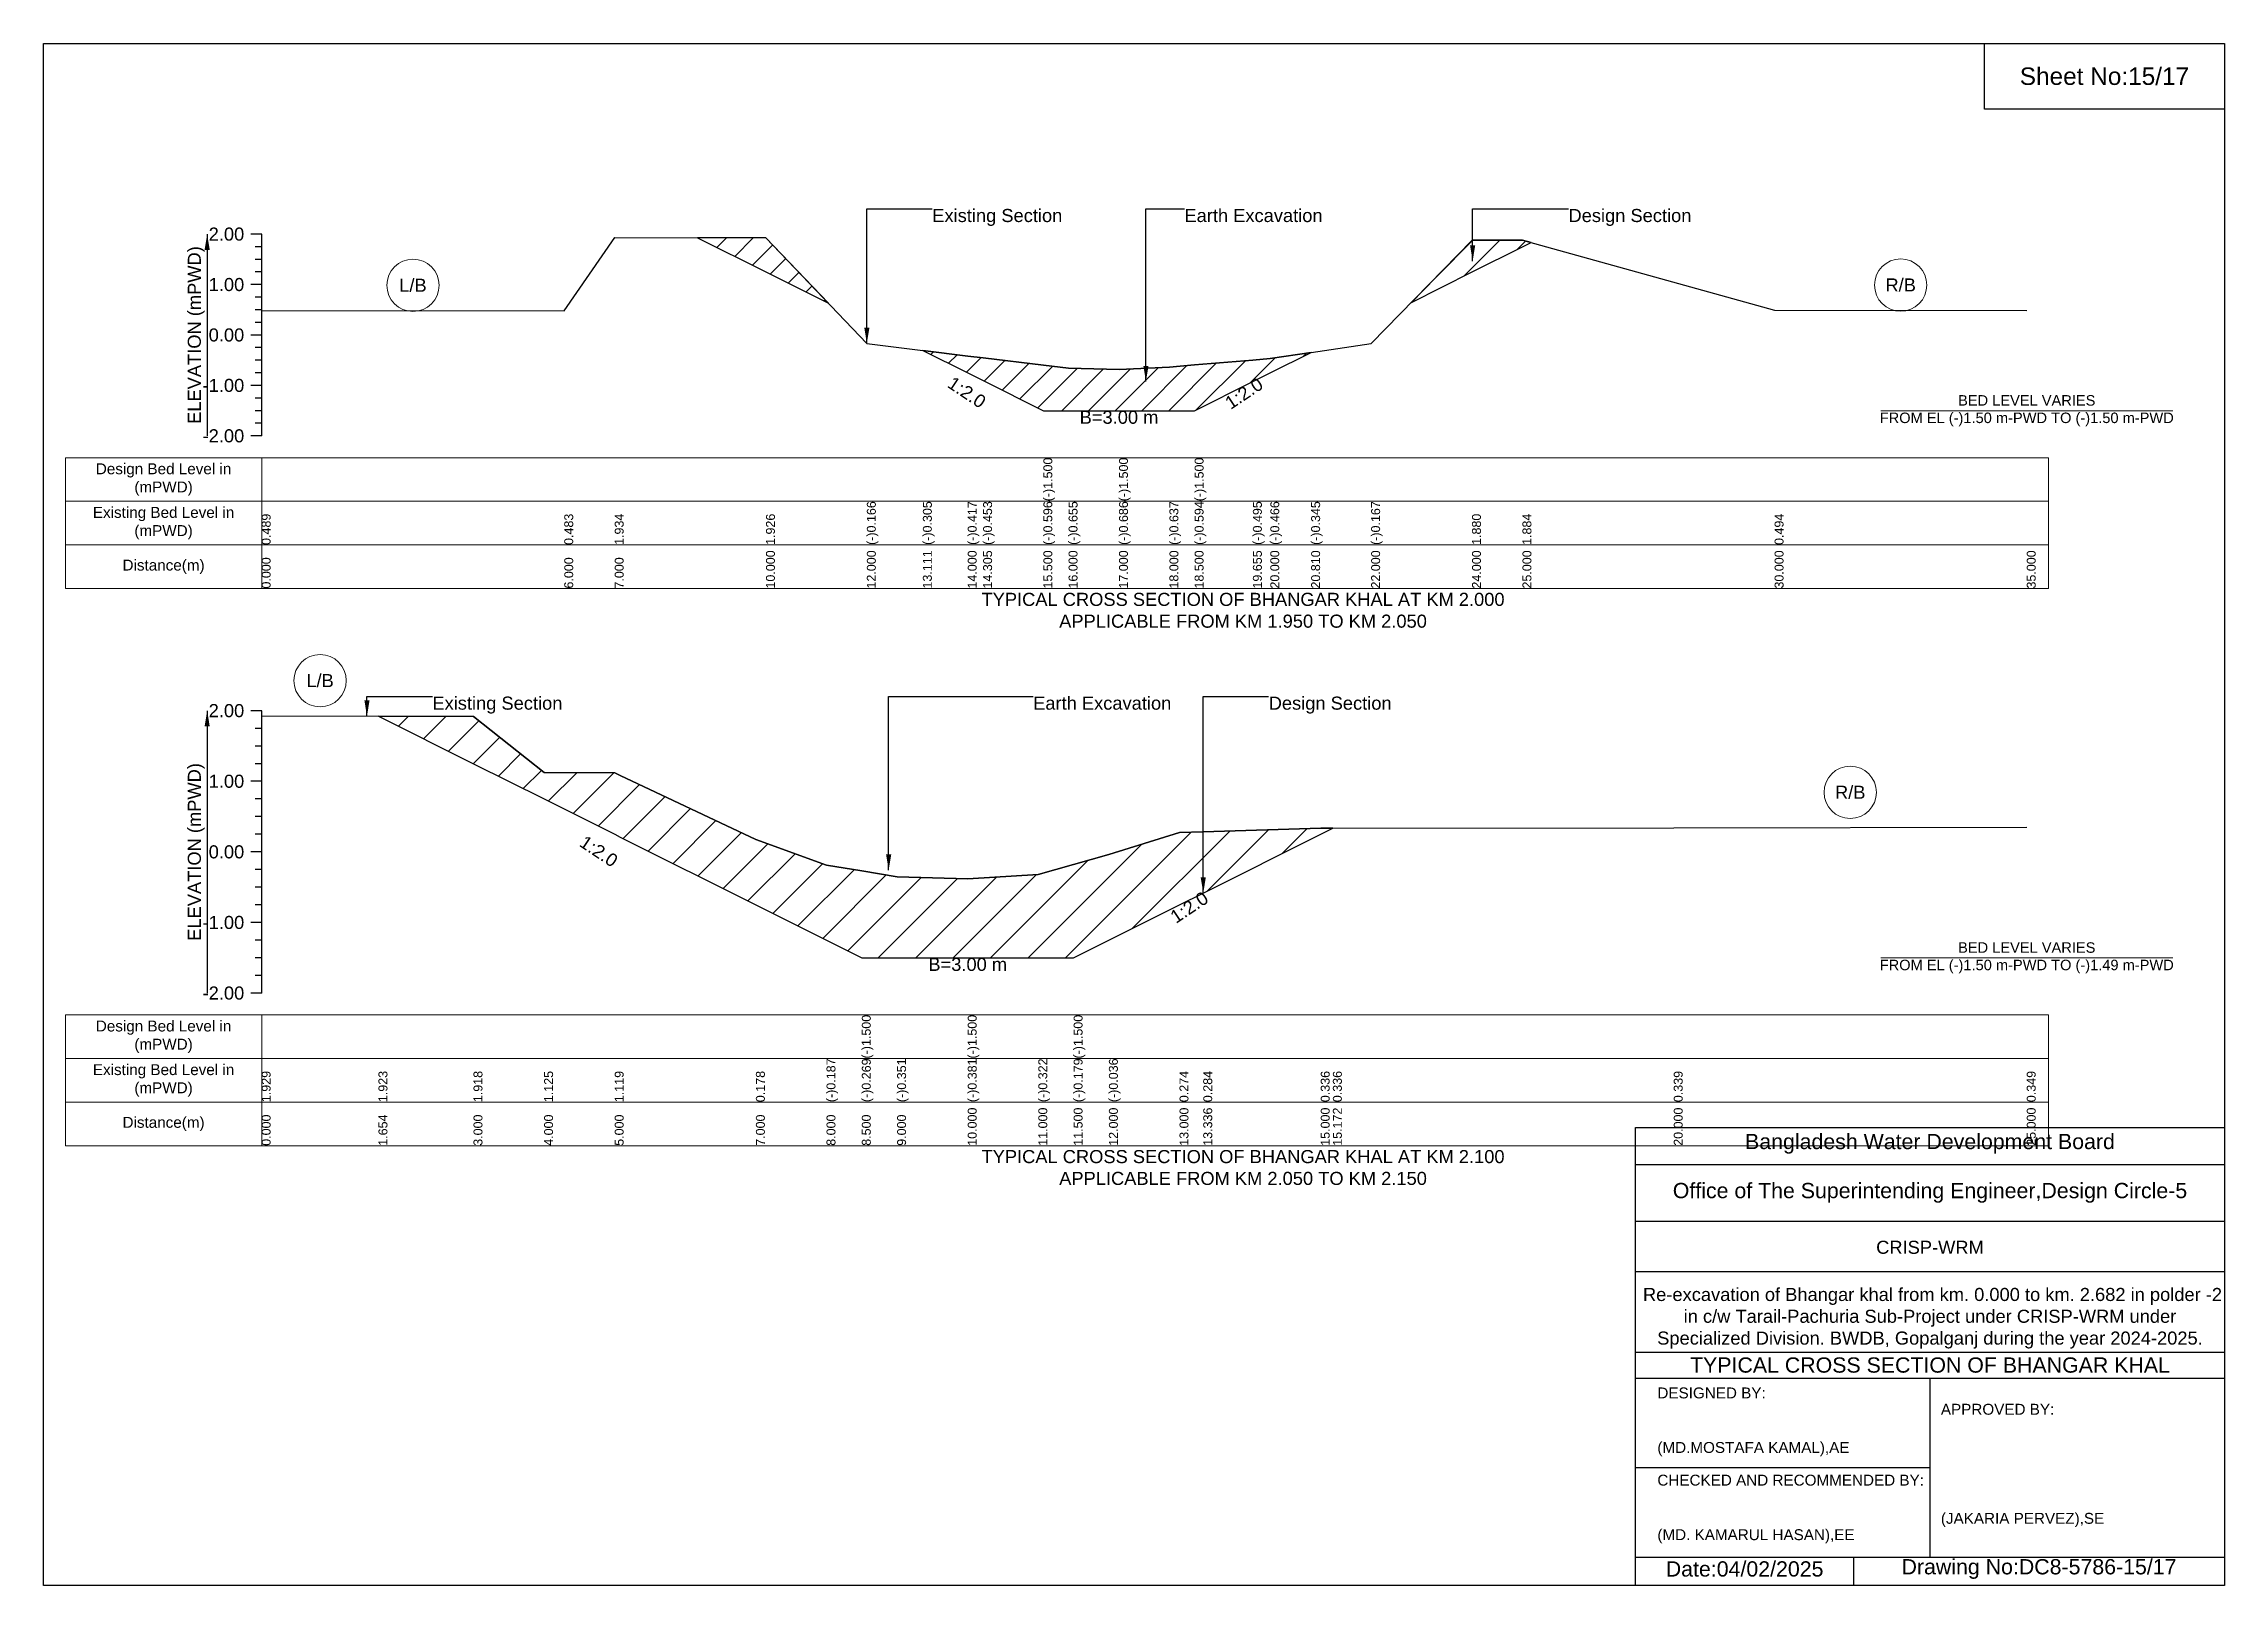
# Model space of a CAD drawing. Header units: inches. Extents: x 91000 to 288000, y -13659 to 0.
# Drawn here: x 240000 to 248000, y -5656 to 0 of the extents above; entities that cross this region are included whole.
import ezdxf

# ---------------------------------------------------------------- set-up
doc = ezdxf.new("R2010")
doc.units = ezdxf.units.IN
doc.header["$LTSCALE"] = 7
doc.header["$MEASUREMENT"] = 0
for name, color, linetype, lineweight in [('Cross section Data Border', 7, 'Continuous', 9), ('Cross Section Labels', 7, 'Continuous', 9), ('Existing_Bed_Level for Xsection', 7, 'Continuous', 25)]:
    doc.layers.add(name, color=color, linetype=linetype, lineweight=lineweight)
doc.styles.get("Standard").update_dxf_attribs({"font": 'arial.ttf'})
doc.dimstyles.get("Standard").update_dxf_attribs({"dimtxt": 0.18, "dimasz": 0.18, "dimexe": 0.18, "dimexo": 0.0625, "dimgap": 0.09, "dimtad": 0, "dimtih": 1, "dimtoh": 1, "dimdec": 4, "dimzin": 0, "dimdsep": 46, "dimtxsty": 'Standard', "dimcen": 0.09, "dimadec": 0, "dimazin": 0, "dimtfac": 1, "dimtdec": 4, "dimtofl": 0, "dimtmove": 0, "dimatfit": 3, "dimfxl": 1, "dimtolj": 1, "dimtzin": 0, "dimarcsym": 0})

msp = doc.modelspace()

# ---------------------------------------------------------------- texts
at = {"attachment_point": 5}
for s, insert, char_height in [('Sheet No:15/17', (247560, -120), 64), ('Bangladesh Water Development Board', (246920, -4036), 56), ('Office of The Superintending Engineer,Design Circle-5', (246920, -4216), 56)]:
    msp.add_mtext(s, dxfattribs=dict(at, insert=insert, char_height=char_height))
for s, insert, char_height, width, attachment_point in [('CRISP-WRM', (246920, -4416), 48, 2240, 5), (' Re-excavation of Bhangar khal from km. 0.000 to km. 2.682 in polder -2 in c/w Tarail-Pachuria Sub-Project under CRISP-WRM under Specialized Division. BWDB, Gopalganj during the year 2024-2025.', (246920, -4676), 48, 2160, 5), ('TYPICAL CROSS SECTION OF BHANGAR KHAL', (246920, -4848), 56, 2240, 5), ('DESIGNED BY:^J^J^J(MD.MOSTAFA KAMAL),AE', (245920, -5056), 40, 1120, 4), ('APPROVED BY:^J^J^J^J^J^J(JAKARIA PERVEZ),SE', (246960, -5216), 40, 1120, 4), ('CHECKED AND RECOMMENDED BY:^J^J^J(MD. KAMARUL HASAN),EE', (245920, -5376), 40, 1120, 4), ('Date:04/02/2025', (246240, -5596), 56, 1120, 5), ('Drawing No:DC8-5786-15/17', (247320, -5596), 56, 1760, 5)]:
    msp.add_mtext(s, dxfattribs=dict(insert=insert, char_height=char_height, width=width, attachment_point=attachment_point))
at = {"layer": 'Cross section Data Border', "char_height": 40, "width": 640, "attachment_point": 5}
for s, insert in [('Design Bed Level in (mPWD)', (240440, -1599.1)), ('Existing Bed Level in (mPWD)', (240440, -1759.1)), ('Distance(m)', (240440, -1919.1)), ('Design Bed Level in (mPWD)', (240440, -3643.3)), ('Existing Bed Level in (mPWD)', (240440, -3803.3)), ('Distance(m)', (240440, -3963.3))]:
    msp.add_mtext(s, dxfattribs=dict(at, insert=insert))
at = {"layer": 'Cross Section Labels'}
for s, insert, char_height, attachment_point in [('Existing Section', (243260, -606.6), 48, 1), ('Earth Excavation', (244185, -606.6), 48, 1), ('Design Section', (245593.9, -606.6), 48, 1), ('L/B', (241355, -886.7), 48, 5), ('R/B', (246812.5, -885.7), 48, 5), ('B=3.00 m', (243945, -1346.6), 48, 2), ('BED LEVEL VARIES ^JFROM EL (-)1.50 m-PWD TO (-)1.50 m-PWD', (247275, -1346.6), 38.4, 5), ('TYPICAL CROSS SECTION OF BHANGAR KHAL AT KM 2.000^JAPPLICABLE FROM KM 1.950 TO KM 2.050', (244400, -2079.1), 48, 5), ('L/B', (241014.2, -2337), 48, 5), ('Existing Section', (241426.2, -2395.5), 48, 1), ('Earth Excavation', (243630, -2395.5), 48, 1), ('Design Section', (244494.1, -2395.5), 48, 1), ('R/B', (246627.5, -2746.7), 48, 5), ('B=3.00 m', (243390, -3353.8), 48, 2), ('BED LEVEL VARIES ^JFROM EL (-)1.50 m-PWD TO (-)1.49 m-PWD', (247275, -3353.8), 38.4, 5), ('TYPICAL CROSS SECTION OF BHANGAR KHAL AT KM 2.100^JAPPLICABLE FROM KM 2.050 TO KM 2.150', (244400, -4123.3), 48, 5)]:
    msp.add_mtext(s, dxfattribs=dict(at, insert=insert, char_height=char_height, attachment_point=attachment_point))
at = {"layer": 'Cross Section Labels', "char_height": 48, "attachment_point": 2}
for insert, rotation in [((243400.3, -1259.2), 326.30993), ((244390, -1262.9), 33.69007), ((242050.2, -2942.9), 326.30993), ((244189.3, -3148.4), 33.69007)]:
    msp.add_mtext('1:2.0', dxfattribs=dict(at, insert=insert, rotation=rotation))
at = {"layer": 'Existing_Bed_Level for Xsection', "char_height": 48, "attachment_point": 6}
for s, insert in [('2.00', (240736, -699.1)), ('1.00', (240736, -884.1)), ('0.00', (240736, -1069.1)), ('-1.00', (240736, -1254.1)), ('-2.00', (240736, -1439.1)), ('2.00', (240736, -2447.3)), ('1.00', (240736, -2706.3)), ('0.00', (240736, -2965.3)), ('-1.00', (240736, -3224.3)), ('-2.00', (240736, -3483.3))]:
    msp.add_mtext(s, dxfattribs=dict(at, insert=insert))
at = {"layer": 'Existing_Bed_Level for Xsection', "rotation": 90}
for s, insert, char_height, attachment_point in [('ELEVATION (mPWD)', (240560, -1069.1), 48, 5), ('(-)1.500', (243667.5, -1679.1), 32.8, 1), ('(-)1.500', (243945, -1679.1), 32.8, 1), ('(-)1.500', (244222.5, -1679.1), 32.8, 1), ('0.489', (240800, -1839.1), 32.8, 1), ('0.483', (241910, -1839.1), 32.8, 1), ('1.934', (242095, -1839.1), 32.8, 1), ('1.926', (242650, -1839.1), 32.8, 1), ('(-)0.166', (243020, -1839.1), 32.8, 1), ('(-)0.305', (243225.5, -1839.1), 32.8, 1), ('(-)0.417', (243390, -1839.1), 32.8, 1), ('(-)0.453', (243446.5, -1839.1), 32.8, 1), ('(-)0.596', (243667.5, -1839.1), 32.8, 1), ('(-)0.655', (243760, -1839.1), 32.8, 1), ('(-)0.686', (243945, -1839.1), 32.8, 1), ('(-)0.637', (244130, -1839.1), 32.8, 1), ('(-)0.594', (244222.5, -1839.1), 32.8, 1), ('(-)0.495', (244436.2, -1839.1), 32.8, 1), ('(-)0.466', (244500, -1839.1), 32.8, 1), ('(-)0.345', (244649.9, -1839.1), 32.8, 1), ('(-)0.167', (244870, -1839.1), 32.8, 1), ('1.880', (245240, -1839.1), 32.8, 1), ('1.884', (245425, -1839.1), 32.8, 1), ('0.494', (246350, -1839.1), 32.8, 1), ('0.000', (240800, -1999.1), 32.8, 1), ('6.000', (241910, -1999.1), 32.8, 1), ('7.000', (242095, -1999.1), 32.8, 1), ('10.000', (242650, -1999.1), 32.8, 1), ('12.000', (243020, -1999.1), 32.8, 1), ('13.111', (243225.5, -1999.1), 32.8, 1), ('14.000', (243390, -1999.1), 32.8, 1), ('14.305', (243446.5, -1999.1), 32.8, 1), ('15.500', (243667.5, -1999.1), 32.8, 1), ('16.000', (243760, -1999.1), 32.8, 1), ('17.000', (243945, -1999.1), 32.8, 1), ('18.000', (244130, -1999.1), 32.8, 1), ('18.500', (244222.5, -1999.1), 32.8, 1), ('19.655', (244436.2, -1999.1), 32.8, 1), ('20.000', (244500, -1999.1), 32.8, 1), ('20.810', (244649.9, -1999.1), 32.8, 1), ('22.000', (244870, -1999.1), 32.8, 1), ('24.000', (245240, -1999.1), 32.8, 1), ('25.000', (245425, -1999.1), 32.8, 1), ('30.000', (246350, -1999.1), 32.8, 1), ('35.000', (247275, -1999.1), 32.8, 1), ('ELEVATION (mPWD)', (240560, -2965.3), 48, 5), ('(-)1.500', (243001.5, -3723.3), 32.8, 1), ('(-)1.500', (243390, -3723.3), 32.8, 1), ('(-)1.500', (243778.5, -3723.3), 32.8, 1), ('(-)0.187', (242872, -3883.3), 32.8, 1), ('(-)0.269', (243001.5, -3883.3), 32.8, 1), ('(-)0.351', (243131, -3883.3), 32.8, 1), ('(-)0.381', (243390, -3883.3), 32.8, 1), ('(-)0.322', (243649, -3883.3), 32.8, 1), ('(-)0.179', (243778.5, -3883.3), 32.8, 1), ('(-)0.036', (243908, -3883.3), 32.8, 1), ('1.929', (240800, -3883.3), 32.8, 1), ('1.923', (241228.4, -3883.3), 32.8, 1), ('1.918', (241577, -3883.3), 32.8, 1), ('1.125', (241836, -3883.3), 32.8, 1), ('1.119', (242095, -3883.3), 32.8, 1), ('0.178', (242613, -3883.3), 32.8, 1), ('0.274', (244167, -3883.3), 32.8, 1), ('0.284', (244254.1, -3883.3), 32.8, 1), ('0.336', (244685, -3883.3), 32.8, 1), ('0.336', (244729.6, -3883.3), 32.8, 1), ('0.339', (245980, -3883.3), 32.8, 1), ('0.349', (247275, -3883.3), 32.8, 1), ('10.000', (243390, -4043.3), 32.8, 1), ('11.000', (243649, -4043.3), 32.8, 1), ('11.500', (243778.5, -4043.3), 32.8, 1), ('12.000', (243908, -4043.3), 32.8, 1), ('13.000', (244167, -4043.3), 32.8, 1), ('13.336', (244254.1, -4043.3), 32.8, 1), ('15.000', (244685, -4043.3), 32.8, 1), ('15.172', (244729.6, -4043.3), 32.8, 1), ('20.000', (245980, -4043.3), 32.8, 1), ('25.000', (247275, -4043.3), 32.8, 1), ('0.000', (240800, -4043.3), 32.8, 1), ('1.654', (241228.4, -4043.3), 32.8, 1), ('3.000', (241577, -4043.3), 32.8, 1), ('4.000', (241836, -4043.3), 32.8, 1), ('5.000', (242095, -4043.3), 32.8, 1), ('7.000', (242613, -4043.3), 32.8, 1), ('8.000', (242872, -4043.3), 32.8, 1), ('8.500', (243001.5, -4043.3), 32.8, 1), ('9.000', (243131, -4043.3), 32.8, 1)]:
    msp.add_mtext(s, dxfattribs=dict(at, insert=insert, char_height=char_height, attachment_point=attachment_point))

# ---------------------------------------------------------------- hatches: boundary and pattern name
at = {"layer": 'Existing_Bed_Level for Xsection'}
h = msp.add_hatch(dxfattribs=at)
h.set_pattern_fill('ANSI31', color=256, scale=555, style=0)
h.paths.add_polyline_path([(242398.5, -712.1), (242650, -837.8), (242879, -952.4), (242650, -712.8)])
h = msp.add_hatch(dxfattribs=at)
h.set_pattern_fill('ANSI31', color=256, scale=555, style=0)
h.paths.add_polyline_path([(245017.4, -949.2), (245240, -837.8), (245425, -745.3), (245456.9, -729.4), (245425, -720.5), (245240, -721.3)])
h = msp.add_hatch(dxfattribs=at)
h.set_pattern_fill('ANSI31', color=256, scale=555, style=0)
h.paths.add_polyline_path([(243225.5, -1125.6), (243390, -1207.8), (243446.5, -1236.1), (243667.5, -1346.6), (243760, -1346.6), (243945, -1346.6), (244130, -1346.6), (244222.5, -1346.6), (244436.2, -1239.7), (244500, -1207.8), (244649.9, -1132.9), (244500, -1155.3), (244436.2, -1160.8), (244222.5, -1179), (244130, -1186.9), (243945, -1196), (243760, -1190.3), (243667.5, -1179.3), (243446.5, -1153), (243390, -1146.2)])
h = msp.add_hatch(dxfattribs=at)
h.set_pattern_fill('ANSI31', color=256, scale=777, style=0)
h.paths.add_polyline_path([(241228.4, -2467.3), (241577, -2641.6), (241836, -2771.1), (242095, -2900.6), (242115, -2910.6), (242613, -3159.6), (242872, -3289.1), (243001.5, -3353.8), (243131, -3353.8), (243390, -3353.8), (243649, -3353.8), (243778.5, -3353.8), (243908, -3289.1), (244167, -3159.6), (244254.1, -3116), (244685, -2900.6), (244729.6, -2878.3), (244685, -2878.3), (244254.1, -2891.7), (244167, -2894.4), (243908, -2974.6), (243778.5, -3011.7), (243649, -3048.7), (243390, -3064), (243131, -3056.2), (243001.5, -3035), (242872, -3013.8), (242613, -2919.2), (242115, -2684.9), (242095, -2675.5), (241836, -2673.9), (241577, -2468.6)])

# ---------------------------------------------------------------- linework, layer by layer
for points in [[(240000, 0), (248000, 0), (248000, -5656), (240000, -5656)], [(247120, 0), (248000, 0), (248000, -240), (247120, -240)]]:
    msp.add_lwpolyline(points, close=True)
for points in [[(245840, -5656), (245840, -3976), (248000, -3976)], [(245840, -4112), (248000, -4112)], [(245840, -4320), (248000, -4320)], [(245840, -4504), (248000, -4504)], [(245840, -4800), (248000, -4800)], [(245840, -4896), (248000, -4896)], [(246920, -4896), (246920, -5552)], [(245840, -5224), (246920, -5224)], [(245840, -5552), (248000, -5552)], [(246640, -5552), (246640, -5656)]]:
    msp.add_lwpolyline(points)
at = {"layer": 'Cross section Data Border'}
for points in [[(240080, -1519.1), (247355, -1519.1), (247355, -1999.1), (240080, -1999.1)], [(240080, -3563.3), (247355, -3563.3), (247355, -4043.3), (240080, -4043.3)]]:
    msp.add_lwpolyline(points, close=True, dxfattribs=at)
for points in [[(240800, -1519.1), (240800, -1999.1)], [(240080, -1679.1), (247355, -1679.1)], [(240080, -1839.1), (247355, -1839.1)], [(240800, -3563.3), (240800, -4043.3)], [(240080, -3723.3), (247355, -3723.3)], [(240080, -3883.3), (247355, -3883.3)]]:
    msp.add_lwpolyline(points, dxfattribs=at)
at = {"layer": 'Cross Section Labels'}
for points in [[(246739.2, -1346.6), (247810.8, -1346.6)], [(246739.2, -3353.8), (247810.8, -3353.8)]]:
    msp.add_lwpolyline(points, dxfattribs=at)
for centre in [(241355, -886.7), (246812.5, -885.7), (241014.2, -2337), (246627.5, -2746.7)]:
    msp.add_circle(centre, 96, dxfattribs=at)
at = {"layer": 'Existing_Bed_Level for Xsection'}
for points in [[(240800, -699.1), (240760, -699.1)], [(240800, -1439.1), (240800, -1254.1), (240800, -1069.1), (240800, -884.1), (240800, -699.1)], [(240800, -978.6), (241910, -979.7), (242095, -711.3), (242650, -712.8), (243020, -1099.8), (243225.5, -1125.6), (243390, -1146.2), (243446.5, -1153), (243667.5, -1179.3), (243667.5, -1179.3), (243760, -1190.3), (243945, -1196), (243945, -1196), (244130, -1186.9), (244222.5, -1179), (244222.5, -1179), (244436.2, -1160.8), (244500, -1155.3), (244649.9, -1132.9), (244870, -1100), (245240, -721.3), (245425, -720.5), (246350, -977.7), (247275, -978.6)], [(240800, -745.3), (240776, -745.3)], [(240800, -791.6), (240776, -791.6)], [(240800, -837.8), (240776, -837.8)], [(240800, -884.1), (240760, -884.1)], [(240800, -930.3), (240776, -930.3)], [(240800, -976.6), (240776, -976.6)], [(240800, -1022.8), (240776, -1022.8)], [(240800, -1069.1), (240760, -1069.1)], [(240800, -1115.3), (240776, -1115.3)], [(240800, -1161.6), (240776, -1161.6)], [(240800, -1254.1), (240760, -1254.1)], [(240800, -1207.8), (240776, -1207.8)], [(240800, -1300.3), (240776, -1300.3)], [(240800, -1346.6), (240776, -1346.6)], [(240800, -1439.1), (240760, -1439.1)], [(240800, -1392.8), (240776, -1392.8)], [(240800, -2447.3), (240760, -2447.3)], [(240800, -3483.3), (240800, -3224.3), (240800, -2965.3), (240800, -2706.3), (240800, -2447.3)], [(240800, -2465.7), (241228.4, -2467.3), (241577, -2468.6), (241836, -2673.9), (242095, -2675.5), (242115, -2684.9), (242613, -2919.2), (242872, -3013.8), (243001.5, -3035), (243001.5, -3035), (243131, -3056.2), (243390, -3064), (243390, -3064), (243649, -3048.7), (243778.5, -3011.7), (243778.5, -3011.7), (243908, -2974.6), (244167, -2894.4), (244254.1, -2891.7), (244685, -2878.3), (244729.6, -2878.3), (245980, -2877.5), (247275, -2874.9)], [(240800, -2512.1), (240776, -2512.1)], [(240800, -2576.8), (240776, -2576.8)], [(240800, -2706.3), (240760, -2706.3)], [(240800, -2641.6), (240776, -2641.6)], [(240800, -2771.1), (240776, -2771.1)], [(240800, -2835.8), (240776, -2835.8)], [(240800, -2900.6), (240776, -2900.6)], [(240800, -2965.3), (240760, -2965.3)], [(240800, -3030.1), (240776, -3030.1)], [(240800, -3094.8), (240776, -3094.8)], [(240800, -3159.6), (240776, -3159.6)], [(240800, -3224.3), (240760, -3224.3)], [(240800, -3289.1), (240776, -3289.1)], [(240800, -3353.8), (240776, -3353.8)], [(240800, -3418.6), (240776, -3418.6)], [(240800, -3483.3), (240760, -3483.3)]]:
    msp.add_lwpolyline(points, dxfattribs=at)
for points in [[(242398.5, -712.1), (242650, -837.8), (242879, -952.4), (242650, -712.8)], [(245017.4, -949.2), (245240, -837.8), (245425, -745.3), (245456.9, -729.4), (245425, -720.5), (245240, -721.3)], [(243225.5, -1125.6), (243390, -1207.8), (243446.5, -1236.1), (243667.5, -1346.6), (243667.5, -1346.6), (243760, -1346.6), (243945, -1346.6), (243945, -1346.6), (244130, -1346.6), (244222.5, -1346.6), (244222.5, -1346.6), (244436.2, -1239.7), (244500, -1207.8), (244649.9, -1132.9), (244649.9, -1132.9), (244649.9, -1132.9), (244500, -1155.3), (244436.2, -1160.8), (244222.5, -1179), (244222.5, -1179), (244130, -1186.9), (243945, -1196), (243945, -1196), (243760, -1190.3), (243667.5, -1179.3), (243667.5, -1179.3), (243446.5, -1153), (243390, -1146.2)], [(241228.4, -2467.3), (241228.4, -2467.3), (241577, -2641.6), (241836, -2771.1), (242095, -2900.6), (242115, -2910.6), (242613, -3159.6), (242872, -3289.1), (243001.5, -3353.8), (243001.5, -3353.8), (243131, -3353.8), (243390, -3353.8), (243390, -3353.8), (243649, -3353.8), (243778.5, -3353.8), (243778.5, -3353.8), (243908, -3289.1), (244167, -3159.6), (244254.1, -3116), (244685, -2900.6), (244729.6, -2878.3), (244729.6, -2878.3), (244729.6, -2878.3), (244685, -2878.3), (244254.1, -2891.7), (244167, -2894.4), (243908, -2974.6), (243778.5, -3011.7), (243778.5, -3011.7), (243649, -3048.7), (243390, -3064), (243390, -3064), (243131, -3056.2), (243001.5, -3035), (243001.5, -3035), (242872, -3013.8), (242613, -2919.2), (242115, -2684.9), (242095, -2675.5), (241836, -2673.9), (241577, -2468.6), (241228.4, -2467.3)]]:
    msp.add_lwpolyline(points, close=True, dxfattribs=at)

msp.set_redraw_order([(e.dxf.handle, doc.entitydb.next_handle()) for e in msp.query("TEXT MTEXT ATTDEF DIMENSION ARC_DIMENSION")])  # texts and dimensions are drawn at this point

# ---------------------------------------------------------------- leaders
at = {"layer": 'Cross Section Labels', "annotation_type": 0, "has_hookline": 1}
for points, hookline_direction, text_width in [([(243020, -1099.8), (243020, -606.6), (243259.9, -606.6)], 0, 467.2), ([(244043.8, -1239.7), (244043.8, -606.6), (244185, -606.6)], 0, 441.2), ([(245242.3, -797.6), (245242.3, -606.6), (245593.9, -606.6)], 1, 497), ([(241186.2, -2467.1), (241186.2, -2395.5), (241426.1, -2395.5)], 0, 467.2), ([(243100, -3031.9), (243100, -2395.5), (243629.9, -2395.5)], 0, 497), ([(244254.1, -3116), (244254.1, -2395.5), (244494, -2395.5)], 0, 441.2)]:
    msp.add_leader(points, dimstyle='Standard', override={"dimasz": 57.6}, dxfattribs=dict(at, hookline_direction=hookline_direction, text_width=text_width))
at = {"layer": 'Existing_Bed_Level for Xsection'}
for points in [[(240600, -699.1), (240600, -1439.1)], [(240600, -2447.3), (240600, -3483.3)]]:
    msp.add_leader(points, dimstyle='Standard', override={"dimasz": 57.6}, dxfattribs=at)

doc.saveas('drawing.dxf')
